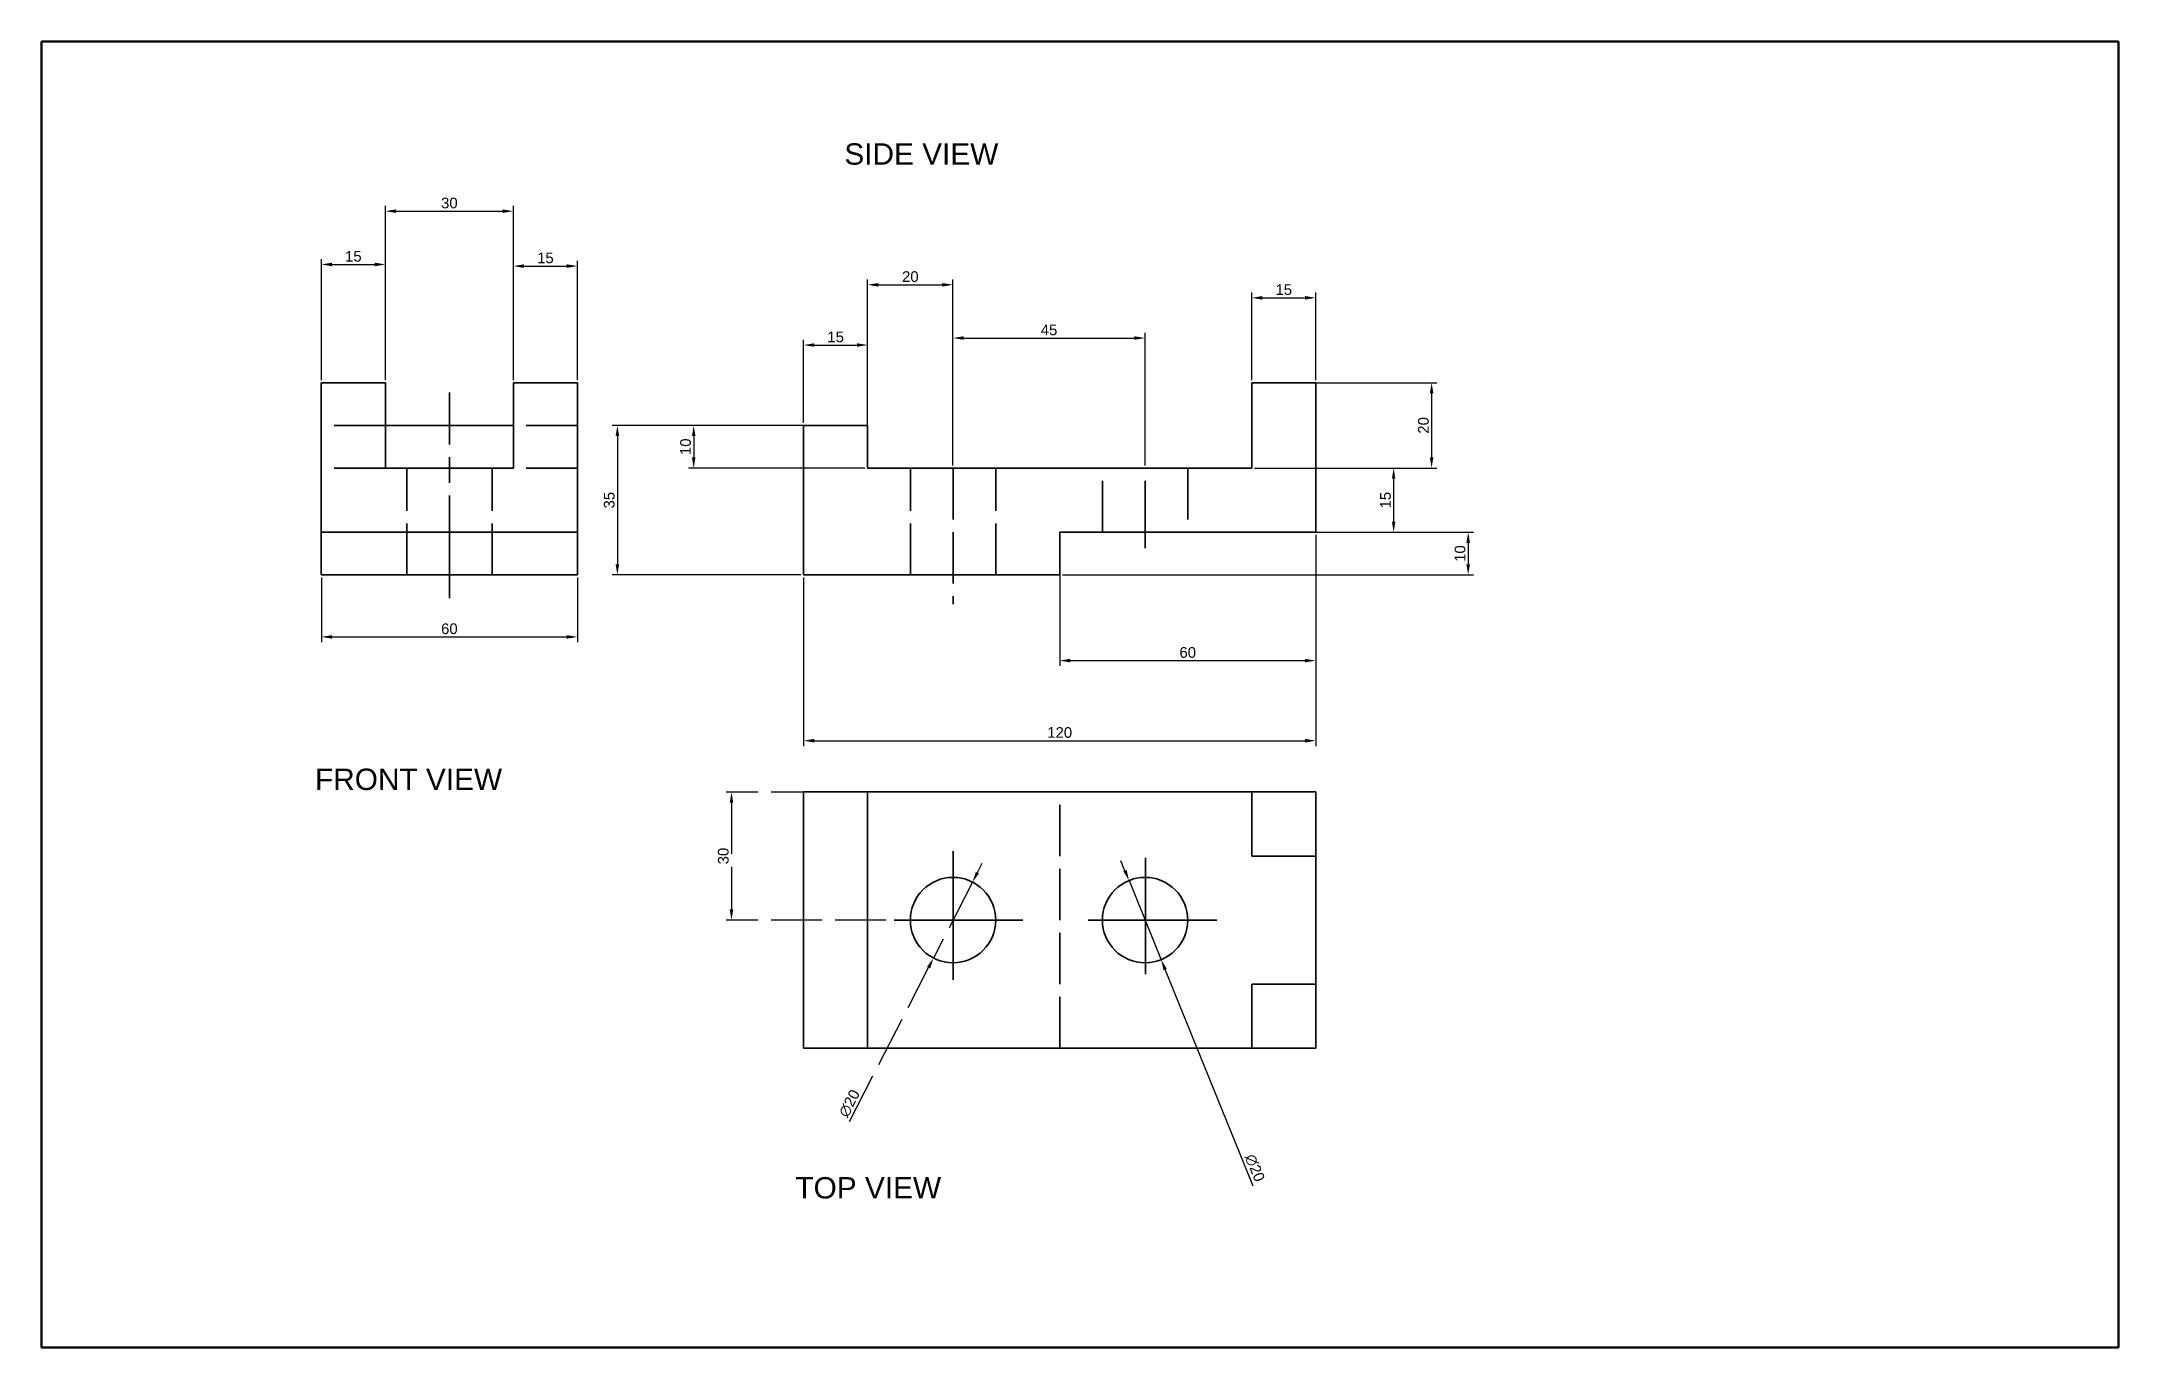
# Model space of a CAD drawing. Header units: millimetres. Extents: x 2797 to 3816, y 4625 to 5188.
# Drawn here: x 2797.1 to 3283.8, y 4625.4 to 4931.2 of the extents above; entities that cross this region are included whole.
import ezdxf

# ---------------------------------------------------------------- set-up
doc = ezdxf.new("R2010")
doc.units = ezdxf.units.MM
doc.linetypes.add('ACAD_ISO02W100', pattern=[15, 12, -3])
doc.linetypes.add('ACAD_ISO08W100', pattern=[36, 24, -3, 6, -3])
doc.layers.get('0').update_dxf_attribs({"lineweight": 35})
doc.layers.add('rectangle', color=7, linetype='Continuous', lineweight=50)
doc.styles.get("Standard").update_dxf_attribs({"font": 'arial.ttf'})
doc.dimstyles.new('ISO-25', dxfattribs={"dimtxt": 2.5, "dimasz": 2.5, "dimexe": 1.25, "dimexo": 0.625, "dimtad": 1, "dimtxsty": 'Standard', "dimcen": 2.5, "dimclrd": 6, "dimclre": 160, "dimadec": 0, "dimazin": 0, "dimtfac": 1, "dimtmove": 0, "dimatfit": 3, "dimfxl": 1, "dimarcsym": 0})

msp = doc.modelspace()

# ---------------------------------------------------------------- texts
at = {"lineweight": 25, "char_height": 5, "attachment_point": 1}
for s, width, insert in [('SIDE VIEW', 90.74463, (2985.24, 4907.369)), ('FRONT VIEW', 51.25193, (2861.218, 4760.949)), ('TOP VIEW', 72.39915, (2973.767, 4665.294))]:
    msp.add_mtext_dynamic_manual_height_columns(s, width=width, gutter_width=12.5, heights=[0], dxfattribs=dict(at, insert=insert))

# ---------------------------------------------------------------- blocks, each defined once
blk = doc.blocks.new('*D1')
at = {"color": 6, "lineweight": -2, "transparency": 16777216}
for p, q in [((3051, 4737.05), (3050.06, 4739.37)), ((3051.94, 4734.74), (3059.47, 4716.21)), ((3081.01, 4663.2), (3060.41, 4713.89))]:
    blk.add_line(p, q, dxfattribs=at)
at = {"color": 6, "lineweight": 35, "transparency": 16777216}
for points in [[(3051.39, 4737.21), (3050.61, 4736.9), (3051.94, 4734.74)], [(3060.8, 4714.05), (3060.02, 4713.74), (3059.47, 4716.21)]]:
    blk.add_solid(points, dxfattribs=at)
at = {"layer": 'Defpoints', "color": 0, "lineweight": 35, "transparency": 16777216}
for p in [(3051.94, 4734.74), (3059.47, 4716.21)]:
    blk.add_point(p, dxfattribs=at)
at = {"color": 0, "transparency": 16777216, "insert": (3081.41, 4667.44), "char_height": 2.5, "attachment_point": 5, "rotation": 292.1133}
blk.add_mtext('∅20', dxfattribs=at)
blk = doc.blocks.new('*D2')
at = {"color": 160, "lineweight": -2, "transparency": 16777216}
for p, q in [((2862.7, 4805.68), (2862.7, 4790.54)), ((2922.7, 4805.68), (2922.7, 4790.54))]:
    blk.add_line(p, q, dxfattribs=at)
at = {"color": 6, "lineweight": -2, "transparency": 16777216}
blk.add_line((2865.2, 4791.79), (2920.2, 4791.79), dxfattribs=at)
at = {"color": 6, "lineweight": 35, "transparency": 16777216}
for points in [[(2865.2, 4792.2), (2865.2, 4791.37), (2862.7, 4791.79)], [(2920.2, 4792.2), (2920.2, 4791.37), (2922.7, 4791.79)]]:
    blk.add_solid(points, dxfattribs=at)
at = {"layer": 'Defpoints', "color": 0, "lineweight": 35, "transparency": 16777216}
for p in [(2862.7, 4806.31), (2922.7, 4806.31), (2922.7, 4791.79)]:
    blk.add_point(p, dxfattribs=at)
at = {"color": 0, "transparency": 16777216, "insert": (2892.7, 4793.69), "char_height": 2.5, "attachment_point": 5}
blk.add_mtext('60', dxfattribs=at)
blk = doc.blocks.new('*D3')
at = {"color": 160, "lineweight": -2, "transparency": 16777216}
for p, q in [((3081.33, 4851.31), (3124.09, 4851.31)), ((3081.33, 4831.31), (3124.09, 4831.31))]:
    blk.add_line(p, q, dxfattribs=at)
at = {"color": 6, "lineweight": -2, "transparency": 16777216}
blk.add_line((3122.84, 4848.81), (3122.84, 4833.81), dxfattribs=at)
at = {"color": 6, "lineweight": 35, "transparency": 16777216}
for points in [[(3122.43, 4848.81), (3123.26, 4848.81), (3122.84, 4851.31)], [(3122.43, 4833.81), (3123.26, 4833.81), (3122.84, 4831.31)]]:
    blk.add_solid(points, dxfattribs=at)
at = {"layer": 'Defpoints', "color": 0, "lineweight": 35, "transparency": 16777216}
for p in [(3080.7, 4851.31), (3080.7, 4831.31), (3122.84, 4831.31)]:
    blk.add_point(p, dxfattribs=at)
at = {"color": 0, "transparency": 16777216, "insert": (3120.94, 4841.31), "char_height": 2.5, "attachment_point": 5, "rotation": 90}
blk.add_mtext('20', dxfattribs=at)
blk = doc.blocks.new('*D4')
at = {"color": 160, "lineweight": -2, "transparency": 16777216}
for p, q in [((3080.7, 4851.93), (3080.7, 4872.44)), ((3095.7, 4851.93), (3095.7, 4872.44))]:
    blk.add_line(p, q, dxfattribs=at)
at = {"color": 6, "lineweight": -2, "transparency": 16777216}
blk.add_line((3083.2, 4871.19), (3093.2, 4871.19), dxfattribs=at)
at = {"color": 6, "lineweight": 35, "transparency": 16777216}
for points in [[(3083.2, 4871.61), (3083.2, 4870.77), (3080.7, 4871.19)], [(3093.2, 4871.61), (3093.2, 4870.77), (3095.7, 4871.19)]]:
    blk.add_solid(points, dxfattribs=at)
at = {"layer": 'Defpoints', "color": 0, "lineweight": 35, "transparency": 16777216}
for p in [(3095.7, 4871.19), (3080.7, 4851.31), (3095.7, 4851.31)]:
    blk.add_point(p, dxfattribs=at)
at = {"color": 0, "transparency": 16777216, "insert": (3088.2, 4873.09), "char_height": 2.5, "attachment_point": 5}
blk.add_mtext('15', dxfattribs=at)
blk = doc.blocks.new('*D5')
at = {"color": 160, "lineweight": -2, "transparency": 16777216}
for p, q in [((3081.33, 4831.31), (3115.2, 4831.31)), ((3081.33, 4816.31), (3115.2, 4816.31))]:
    blk.add_line(p, q, dxfattribs=at)
at = {"color": 6, "lineweight": -2, "transparency": 16777216}
blk.add_line((3113.95, 4828.81), (3113.95, 4818.81), dxfattribs=at)
at = {"color": 6, "lineweight": 35, "transparency": 16777216}
for points in [[(3113.53, 4828.81), (3114.36, 4828.81), (3113.95, 4831.31)], [(3113.53, 4818.81), (3114.36, 4818.81), (3113.95, 4816.31)]]:
    blk.add_solid(points, dxfattribs=at)
at = {"layer": 'Defpoints', "color": 0, "lineweight": 35, "transparency": 16777216}
for p in [(3080.7, 4831.31), (3080.7, 4816.31), (3113.95, 4816.31)]:
    blk.add_point(p, dxfattribs=at)
at = {"color": 0, "transparency": 16777216, "insert": (3112.05, 4823.81), "char_height": 2.5, "attachment_point": 5, "rotation": 90}
blk.add_mtext('15', dxfattribs=at)
blk = doc.blocks.new('*D6')
at = {"color": 160, "lineweight": -2, "transparency": 16777216}
for p, q in [((3036.33, 4816.31), (3132.66, 4816.31)), ((3036.33, 4806.31), (3132.66, 4806.31))]:
    blk.add_line(p, q, dxfattribs=at)
at = {"color": 6, "lineweight": -2, "transparency": 16777216}
blk.add_line((3131.41, 4813.81), (3131.41, 4808.81), dxfattribs=at)
at = {"color": 6, "lineweight": 35, "transparency": 16777216}
for points in [[(3130.99, 4813.81), (3131.83, 4813.81), (3131.41, 4816.31)], [(3130.99, 4808.81), (3131.83, 4808.81), (3131.41, 4806.31)]]:
    blk.add_solid(points, dxfattribs=at)
at = {"layer": 'Defpoints', "color": 0, "lineweight": 35, "transparency": 16777216}
for p in [(3035.7, 4816.31), (3035.7, 4806.31), (3131.41, 4806.31)]:
    blk.add_point(p, dxfattribs=at)
at = {"color": 0, "transparency": 16777216, "insert": (3129.51, 4811.31), "char_height": 2.5, "attachment_point": 5, "rotation": 90}
blk.add_mtext('10', dxfattribs=at)
blk = doc.blocks.new('*D7')
at = {"color": 160, "lineweight": -2, "transparency": 16777216}
for p, q in [((2990.08, 4841.31), (2948.69, 4841.31)), ((2990.08, 4831.31), (2948.69, 4831.31))]:
    blk.add_line(p, q, dxfattribs=at)
at = {"color": 6, "lineweight": -2, "transparency": 16777216}
blk.add_line((2949.94, 4838.81), (2949.94, 4833.81), dxfattribs=at)
at = {"color": 6, "lineweight": 35, "transparency": 16777216}
for points in [[(2949.53, 4838.81), (2950.36, 4838.81), (2949.94, 4841.31)], [(2949.53, 4833.81), (2950.36, 4833.81), (2949.94, 4831.31)]]:
    blk.add_solid(points, dxfattribs=at)
at = {"layer": 'Defpoints', "color": 0, "lineweight": 35, "transparency": 16777216}
for p in [(2990.7, 4841.31), (2949.94, 4831.31), (2990.7, 4831.31)]:
    blk.add_point(p, dxfattribs=at)
at = {"color": 0, "transparency": 16777216, "insert": (2948.04, 4836.31), "char_height": 2.5, "attachment_point": 5, "rotation": 90}
blk.add_mtext('10', dxfattribs=at)
blk = doc.blocks.new('*D8')
at = {"color": 160, "lineweight": -2, "transparency": 16777216}
for p, q in [((2975.08, 4841.31), (2930.81, 4841.31)), ((2975.08, 4806.31), (2930.81, 4806.31))]:
    blk.add_line(p, q, dxfattribs=at)
at = {"color": 6, "lineweight": -2, "transparency": 16777216}
blk.add_line((2932.06, 4838.81), (2932.06, 4808.81), dxfattribs=at)
at = {"color": 6, "lineweight": 35, "transparency": 16777216}
for points in [[(2931.64, 4838.81), (2932.48, 4838.81), (2932.06, 4841.31)], [(2931.64, 4808.81), (2932.48, 4808.81), (2932.06, 4806.31)]]:
    blk.add_solid(points, dxfattribs=at)
at = {"layer": 'Defpoints', "color": 0, "lineweight": 35, "transparency": 16777216}
for p in [(2975.7, 4841.31), (2932.06, 4806.31), (2975.7, 4806.31)]:
    blk.add_point(p, dxfattribs=at)
at = {"color": 0, "transparency": 16777216, "insert": (2930.16, 4823.81), "char_height": 2.5, "attachment_point": 5, "rotation": 90}
blk.add_mtext('35', dxfattribs=at)
blk = doc.blocks.new('*D9')
at = {"color": 160, "lineweight": -2, "transparency": 16777216}
for p, q in [((2975.7, 4841.93), (2975.7, 4861.38)), ((2990.7, 4841.93), (2990.7, 4861.38))]:
    blk.add_line(p, q, dxfattribs=at)
at = {"color": 6, "lineweight": -2, "transparency": 16777216}
blk.add_line((2978.2, 4860.13), (2988.2, 4860.13), dxfattribs=at)
at = {"color": 6, "lineweight": 35, "transparency": 16777216}
for points in [[(2978.2, 4860.55), (2978.2, 4859.71), (2975.7, 4860.13)], [(2988.2, 4860.55), (2988.2, 4859.71), (2990.7, 4860.13)]]:
    blk.add_solid(points, dxfattribs=at)
at = {"layer": 'Defpoints', "color": 0, "lineweight": 35, "transparency": 16777216}
for p in [(2990.7, 4860.13), (2975.7, 4841.31), (2990.7, 4841.31)]:
    blk.add_point(p, dxfattribs=at)
at = {"color": 0, "transparency": 16777216, "insert": (2983.2, 4862.03), "char_height": 2.5, "attachment_point": 5}
blk.add_mtext('15', dxfattribs=at)
blk = doc.blocks.new('*D10')
at = {"color": 160, "lineweight": -2, "transparency": 16777216}
for p, q in [((3035.7, 4815.68), (3035.7, 4784.99)), ((3095.7, 4815.68), (3095.7, 4784.99))]:
    blk.add_line(p, q, dxfattribs=at)
at = {"color": 6, "lineweight": -2, "transparency": 16777216}
blk.add_line((3038.2, 4786.24), (3093.2, 4786.24), dxfattribs=at)
at = {"color": 6, "lineweight": 35, "transparency": 16777216}
for points in [[(3038.2, 4786.65), (3038.2, 4785.82), (3035.7, 4786.24)], [(3093.2, 4786.65), (3093.2, 4785.82), (3095.7, 4786.24)]]:
    blk.add_solid(points, dxfattribs=at)
at = {"layer": 'Defpoints', "color": 0, "lineweight": 35, "transparency": 16777216}
for p in [(3035.7, 4816.31), (3095.7, 4816.31), (3095.7, 4786.24)]:
    blk.add_point(p, dxfattribs=at)
at = {"color": 0, "transparency": 16777216, "insert": (3065.7, 4788.14), "char_height": 2.5, "attachment_point": 5}
blk.add_mtext('60', dxfattribs=at)
blk = doc.blocks.new('*D11')
at = {"color": 160, "lineweight": -2, "transparency": 16777216}
for p, q in [((2975.7, 4805.68), (2975.7, 4766.24)), ((3095.7, 4805.68), (3095.7, 4766.24))]:
    blk.add_line(p, q, dxfattribs=at)
at = {"color": 6, "lineweight": -2, "transparency": 16777216}
blk.add_line((2978.2, 4767.49), (3093.2, 4767.49), dxfattribs=at)
at = {"color": 6, "lineweight": 35, "transparency": 16777216}
for points in [[(2978.2, 4767.9), (2978.2, 4767.07), (2975.7, 4767.49)], [(3093.2, 4767.9), (3093.2, 4767.07), (3095.7, 4767.49)]]:
    blk.add_solid(points, dxfattribs=at)
at = {"layer": 'Defpoints', "color": 0, "lineweight": 35, "transparency": 16777216}
for p in [(2975.7, 4806.31), (3095.7, 4806.31), (3095.7, 4767.49)]:
    blk.add_point(p, dxfattribs=at)
at = {"color": 0, "transparency": 16777216, "insert": (3035.7, 4769.39), "char_height": 2.5, "attachment_point": 5}
blk.add_mtext('120', dxfattribs=at)
blk = doc.blocks.new('*D12')
at = {"color": 160, "lineweight": -2, "transparency": 16777216}
for p, q in [((2862.7, 4851.93), (2862.7, 4880.25)), ((2877.7, 4851.93), (2877.7, 4880.25))]:
    blk.add_line(p, q, dxfattribs=at)
at = {"color": 6, "lineweight": -2, "transparency": 16777216}
blk.add_line((2865.2, 4879), (2875.2, 4879), dxfattribs=at)
at = {"color": 6, "lineweight": 35, "transparency": 16777216}
for points in [[(2865.2, 4879.42), (2865.2, 4878.58), (2862.7, 4879)], [(2875.2, 4879.42), (2875.2, 4878.58), (2877.7, 4879)]]:
    blk.add_solid(points, dxfattribs=at)
at = {"layer": 'Defpoints', "color": 0, "lineweight": 35, "transparency": 16777216}
for p in [(2877.7, 4879), (2862.7, 4851.31), (2877.7, 4851.31)]:
    blk.add_point(p, dxfattribs=at)
at = {"color": 0, "transparency": 16777216, "insert": (2870.2, 4880.9), "char_height": 2.5, "attachment_point": 5}
blk.add_mtext('15', dxfattribs=at)
blk = doc.blocks.new('*D13')
at = {"color": 160, "lineweight": -2, "transparency": 16777216}
for p, q in [((2907.7, 4851.93), (2907.7, 4879.87)), ((2922.7, 4851.93), (2922.7, 4879.87))]:
    blk.add_line(p, q, dxfattribs=at)
at = {"color": 6, "lineweight": -2, "transparency": 16777216}
blk.add_line((2910.2, 4878.62), (2920.2, 4878.62), dxfattribs=at)
at = {"color": 6, "lineweight": 35, "transparency": 16777216}
for points in [[(2910.2, 4879.04), (2910.2, 4878.2), (2907.7, 4878.62)], [(2920.2, 4879.04), (2920.2, 4878.2), (2922.7, 4878.62)]]:
    blk.add_solid(points, dxfattribs=at)
at = {"layer": 'Defpoints', "color": 0, "lineweight": 35, "transparency": 16777216}
for p in [(2922.7, 4878.62), (2907.7, 4851.31), (2922.7, 4851.31)]:
    blk.add_point(p, dxfattribs=at)
at = {"color": 0, "transparency": 16777216, "insert": (2915.2, 4880.52), "char_height": 2.5, "attachment_point": 5}
blk.add_mtext('15', dxfattribs=at)
blk = doc.blocks.new('*D14')
at = {"color": 160, "lineweight": -2, "transparency": 16777216}
for p, q in [((2877.7, 4851.93), (2877.7, 4892.73)), ((2907.7, 4851.93), (2907.7, 4892.73))]:
    blk.add_line(p, q, dxfattribs=at)
at = {"color": 6, "lineweight": -2, "transparency": 16777216}
blk.add_line((2880.2, 4891.48), (2905.2, 4891.48), dxfattribs=at)
at = {"color": 6, "lineweight": 35, "transparency": 16777216}
for points in [[(2880.2, 4891.9), (2880.2, 4891.06), (2877.7, 4891.48)], [(2905.2, 4891.9), (2905.2, 4891.06), (2907.7, 4891.48)]]:
    blk.add_solid(points, dxfattribs=at)
at = {"layer": 'Defpoints', "color": 0, "lineweight": 35, "transparency": 16777216}
for p in [(2907.7, 4891.48), (2877.7, 4851.31), (2907.7, 4851.31)]:
    blk.add_point(p, dxfattribs=at)
at = {"color": 0, "transparency": 16777216, "insert": (2892.7, 4893.38), "char_height": 2.5, "attachment_point": 5}
blk.add_mtext('30', dxfattribs=at)
blk = doc.blocks.new('*D15')
at = {"color": 160, "linetype": 'ACAD_ISO02W100', "lineweight": -2, "transparency": 16777216}
for p, q in [((3010.08, 4755.47), (2957.55, 4755.47)), ((3010.08, 4725.47), (2957.55, 4725.47))]:
    blk.add_line(p, q, dxfattribs=at)
at = {"color": 6, "linetype": 'ACAD_ISO02W100', "lineweight": -2, "transparency": 16777216}
blk.add_line((2958.8, 4752.97), (2958.8, 4727.97), dxfattribs=at)
at = {"color": 6, "linetype": 'ACAD_ISO02W100', "lineweight": 35, "transparency": 16777216}
for points in [[(2958.38, 4752.97), (2959.21, 4752.97), (2958.8, 4755.47)], [(2958.38, 4727.97), (2959.21, 4727.97), (2958.8, 4725.47)]]:
    blk.add_solid(points, dxfattribs=at)
at = {"layer": 'Defpoints', "color": 0, "linetype": 'ACAD_ISO02W100', "lineweight": 35, "transparency": 16777216}
for p in [(3010.7, 4755.47), (2958.8, 4725.47), (3010.7, 4725.47)]:
    blk.add_point(p, dxfattribs=at)
at = {"color": 0, "linetype": 'ACAD_ISO02W100', "transparency": 16777216, "insert": (2956.89, 4740.47), "char_height": 2.5, "attachment_point": 5, "rotation": 90}
blk.add_mtext('30', dxfattribs=at)
blk = doc.blocks.new('*D16')
at = {"color": 6, "linetype": 'ACAD_ISO02W100', "lineweight": -2, "transparency": 16777216}
for p, q in [((3016.42, 4736.59), (3017.56, 4738.81)), ((3015.28, 4734.37), (3006.13, 4716.58)), ((2986.46, 4678.3), (3004.99, 4714.36))]:
    blk.add_line(p, q, dxfattribs=at)
at = {"color": 6, "linetype": 'ACAD_ISO02W100', "lineweight": 35, "transparency": 16777216}
for points in [[(3016.05, 4736.78), (3016.79, 4736.4), (3015.28, 4734.37)], [(3004.62, 4714.55), (3005.36, 4714.16), (3006.13, 4716.58)]]:
    blk.add_solid(points, dxfattribs=at)
at = {"layer": 'Defpoints', "color": 0, "linetype": 'ACAD_ISO02W100', "lineweight": 35, "transparency": 16777216}
for p in [(3015.28, 4734.37), (3006.13, 4716.58)]:
    blk.add_point(p, dxfattribs=at)
at = {"color": 0, "linetype": 'ACAD_ISO02W100', "transparency": 16777216, "insert": (2986.43, 4682.56), "char_height": 2.5, "attachment_point": 5, "rotation": 62.7958}
blk.add_mtext('∅20', dxfattribs=at)
blk = doc.blocks.new('*D17')
at = {"color": 160, "linetype": 'ByBlock', "lineweight": -2, "transparency": 16777216}
for p, q in [((2990.7, 4831.93), (2990.7, 4875.49)), ((3010.7, 4831.93), (3010.7, 4875.49))]:
    blk.add_line(p, q, dxfattribs=at)
at = {"color": 6, "linetype": 'ByBlock', "lineweight": -2, "transparency": 16777216}
blk.add_line((2993.2, 4874.24), (3008.2, 4874.24), dxfattribs=at)
at = {"color": 6, "linetype": 'ByBlock', "lineweight": 35, "transparency": 16777216}
for points in [[(2993.2, 4874.65), (2993.2, 4873.82), (2990.7, 4874.24)], [(3008.2, 4874.65), (3008.2, 4873.82), (3010.7, 4874.24)]]:
    blk.add_solid(points, dxfattribs=at)
at = {"layer": 'Defpoints', "color": 0, "linetype": 'ByBlock', "lineweight": 35, "transparency": 16777216}
for p in [(3010.7, 4874.24), (2990.7, 4831.31), (3010.7, 4831.31)]:
    blk.add_point(p, dxfattribs=at)
at = {"color": 0, "linetype": 'ByBlock', "transparency": 16777216, "insert": (3000.7, 4876.14), "char_height": 2.5, "attachment_point": 5}
blk.add_mtext('20', dxfattribs=at)
blk = doc.blocks.new('*D18')
at = {"color": 160, "linetype": 'ByBlock', "lineweight": -2, "transparency": 16777216}
for p, q in [((3010.7, 4831.93), (3010.7, 4863.02)), ((3055.7, 4831.93), (3055.7, 4863.02))]:
    blk.add_line(p, q, dxfattribs=at)
at = {"color": 6, "linetype": 'ByBlock', "lineweight": -2, "transparency": 16777216}
blk.add_line((3013.2, 4861.77), (3053.2, 4861.77), dxfattribs=at)
at = {"color": 6, "linetype": 'ByBlock', "lineweight": 35, "transparency": 16777216}
for points in [[(3013.2, 4862.18), (3013.2, 4861.35), (3010.7, 4861.77)], [(3053.2, 4862.18), (3053.2, 4861.35), (3055.7, 4861.77)]]:
    blk.add_solid(points, dxfattribs=at)
at = {"layer": 'Defpoints', "color": 0, "linetype": 'ByBlock', "lineweight": 35, "transparency": 16777216}
for p in [(3055.7, 4861.77), (3010.7, 4831.31), (3055.7, 4831.31)]:
    blk.add_point(p, dxfattribs=at)
at = {"color": 0, "linetype": 'ByBlock', "transparency": 16777216, "insert": (3033.2, 4863.66), "char_height": 2.5, "attachment_point": 5}
blk.add_mtext('45', dxfattribs=at)

# ---------------------------------------------------------------- dimensions: what is measured, and where the dimension line sits
dim = msp.add_linear_dim(base=(2907.698, 4891.481), p1=(2877.698, 4851.308), p2=(2907.698, 4851.308), dimstyle='ISO-25')
dim.commit()
dim.dimension.update_dxf_attribs({"geometry": '*D14', "text_midpoint": (2892.698, 4891.481), "dimtype": 160})
for base, p1, p2, picture, middle in [((2877.698, 4879), (2862.698, 4851.308), (2877.698, 4851.308), '*D12', (2870.198, 4880.901)), ((2922.698, 4878.62), (2907.698, 4851.308), (2922.698, 4851.308), '*D13', (2915.198, 4880.521)), ((3095.705, 4871.189), (3080.705, 4851.308), (3095.705, 4851.308), '*D4', (3088.205, 4873.091)), ((2990.705, 4860.132), (2975.705, 4841.308), (2990.705, 4841.308), '*D9', (2983.205, 4862.033)), ((3095.705, 4786.235), (3035.705, 4816.308), (3095.705, 4816.308), '*D10', (3065.705, 4788.137)), ((2922.698, 4791.786), (2862.698, 4806.308), (2922.698, 4806.308), '*D2', (2892.698, 4793.687)), ((3095.705, 4767.486), (2975.705, 4806.308), (3095.705, 4806.308), '*D11', (3035.705, 4769.387))]:
    dim = msp.add_linear_dim(base=base, p1=p1, p2=p2, dimstyle='ISO-25')
    dim.commit()
    dim.dimension.update_dxf_attribs({"geometry": picture, "text_midpoint": middle})
at = {"linetype": 'ByBlock'}
for base, p1, p2, picture, middle in [((3010.705, 4874.237), (2990.705, 4831.308), (3010.705, 4831.308), '*D17', (3000.705, 4876.138)), ((3055.705, 4861.765), (3010.705, 4831.308), (3055.705, 4831.308), '*D18', (3033.205, 4863.662))]:
    dim = msp.add_linear_dim(base=base, p1=p1, p2=p2, dimstyle='ISO-25', dxfattribs=at)
    dim.commit()
    dim.dimension.update_dxf_attribs({"geometry": picture, "text_midpoint": middle})
for base, p1, p2, picture, middle in [((3122.844, 4831.308), (3080.705, 4851.308), (3080.705, 4831.308), '*D3', (3120.942, 4841.308)), ((2932.061, 4806.308), (2975.705, 4841.308), (2975.705, 4806.308), '*D8', (2930.158, 4823.808)), ((2949.943, 4831.308), (2990.705, 4841.308), (2990.705, 4831.308), '*D7', (2948.041, 4836.308)), ((3131.411, 4806.308), (3035.705, 4816.308), (3035.705, 4806.308), '*D6', (3129.51, 4811.308))]:
    dim = msp.add_linear_dim(base=base, p1=p1, p2=p2, angle=90, dimstyle='ISO-25')
    dim.commit()
    dim.dimension.update_dxf_attribs({"geometry": picture, "text_midpoint": middle})
dim = msp.add_linear_dim(base=(3113.947, 4816.308), p1=(3080.705, 4831.308), p2=(3080.705, 4816.308), angle=90, dimstyle='ISO-25')
dim.commit()
dim.dimension.update_dxf_attribs({"geometry": '*D5', "text_midpoint": (3113.947, 4823.808), "dimtype": 160})
at = {"linetype": 'ACAD_ISO02W100'}
dim = msp.add_linear_dim(base=(2958.796, 4725.473), p1=(3010.705, 4755.473), p2=(3010.705, 4725.473), angle=90, dimstyle='ISO-25', dxfattribs=at)
dim.commit()
dim.dimension.update_dxf_attribs({"geometry": '*D15', "text_midpoint": (2956.894, 4740.473)})
dim = msp.add_diameter_dim_2p(p1=(3015.277, 4734.366), p2=(3006.133, 4716.579), dimstyle='ISO-25', dxfattribs=at)
dim.commit()
dim.dimension.update_dxf_attribs({"geometry": '*D16', "text_midpoint": (2988.183, 4681.657), "dimtype": 163})
dim = msp.add_diameter_dim_2p(p1=(3051.941, 4734.737), p2=(3059.469, 4716.208), dimstyle='ISO-25')
dim.commit()
dim.dimension.update_dxf_attribs({"geometry": '*D1', "text_midpoint": (3079.589, 4666.693), "dimtype": 163})

# ---------------------------------------------------------------- linework, layer by layer
for p, q in [((2862.698, 4806.308), (2862.698, 4851.308)), ((2862.698, 4851.308), (2877.698, 4851.308)), ((2877.698, 4851.308), (2877.698, 4831.308)), ((2907.698, 4831.308), (2907.698, 4851.308)), ((2907.698, 4851.308), (2922.698, 4851.308)), ((2922.698, 4851.308), (2922.698, 4806.308)), ((3080.705, 4831.308), (3080.705, 4851.308)), ((3080.705, 4851.308), (3095.705, 4851.308)), ((3095.705, 4851.308), (3095.705, 4816.308)), ((2877.698, 4841.308), (2907.698, 4841.308)), ((2975.705, 4806.308), (2975.705, 4841.308)), ((2975.705, 4841.308), (2990.705, 4841.308)), ((2990.705, 4841.308), (2990.705, 4831.308)), ((2877.698, 4831.308), (2907.698, 4831.308)), ((2990.705, 4831.308), (3080.705, 4831.308)), ((2862.698, 4816.308), (2922.698, 4816.308)), ((3095.705, 4816.308), (3035.705, 4816.308)), ((3035.705, 4816.308), (3035.705, 4806.308)), ((2922.698, 4806.308), (2862.698, 4806.308)), ((3035.705, 4806.308), (2975.705, 4806.308)), ((2990.705, 4695.473), (2990.705, 4755.473)), ((3080.705, 4755.473), (3080.705, 4740.473)), ((3010.705, 4725.473), (3010.705, 4741.642)), ((3010.705, 4741.642), (3010.705, 4715.473)), ((3055.795, 4725.473), (3055.795, 4740.057)), ((3055.795, 4740.057), (3055.795, 4712.777)), ((3080.705, 4740.473), (3095.705, 4740.473)), ((3027.043, 4725.473), (2996.89, 4725.473)), ((2996.89, 4725.473), (3010.705, 4725.473)), ((3010.705, 4725.473), (3027.043, 4725.473)), ((3072.484, 4725.473), (3042.384, 4725.473)), ((3042.384, 4725.473), (3055.795, 4725.473)), ((3055.615, 4725.473), (3072.484, 4725.473)), ((3010.705, 4715.473), (3010.705, 4711.514)), ((3080.705, 4710.473), (3080.705, 4695.473)), ((3080.705, 4710.473), (3095.705, 4710.473))]:
    msp.add_line(p, q)
at = {"linetype": 'ACAD_ISO08W100'}
msp.add_line((2892.698, 4800.874), (2892.698, 4849.019), dxfattribs=at)
at = {"linetype": 'ACAD_ISO02W100'}
for p, q in [((2922.698, 4841.308), (2862.698, 4841.308)), ((2922.698, 4831.308), (2862.698, 4831.308)), ((2882.698, 4806.308), (2882.698, 4831.308)), ((2902.698, 4806.308), (2902.698, 4831.308)), ((3000.705, 4806.308), (3000.705, 4831.308)), ((3010.705, 4831.308), (3010.705, 4799.456)), ((3020.705, 4806.308), (3020.705, 4831.308)), ((3045.705, 4816.308), (3045.705, 4831.308)), ((3055.705, 4816.308), (3055.705, 4831.308)), ((3065.705, 4831.308), (3065.705, 4816.308)), ((3055.705, 4816.308), (3065.705, 4816.308)), ((3055.705, 4816.308), (3055.705, 4812.556)), ((3035.705, 4695.473), (3035.705, 4755.473))]:
    msp.add_line(p, q, dxfattribs=at)
msp.add_lwpolyline([(2975.705, 4695.473), (3095.705, 4695.473), (3095.705, 4755.473), (2975.705, 4755.473)], close=True)
for centre in [(3010.705, 4725.473), (3055.705, 4725.473)]:
    msp.add_circle(centre, 10)
at = {"layer": 'rectangle'}
msp.add_lwpolyline([(2797.141, 4931.195), (3283.773, 4931.195), (3283.773, 4625.41), (2797.141, 4625.41)], close=True, dxfattribs=at)

msp.set_redraw_order([(e.dxf.handle, doc.entitydb.next_handle()) for e in msp.query("TEXT MTEXT ATTDEF DIMENSION ARC_DIMENSION")])  # texts and dimensions are drawn at this point

doc.saveas('drawing.dxf')
